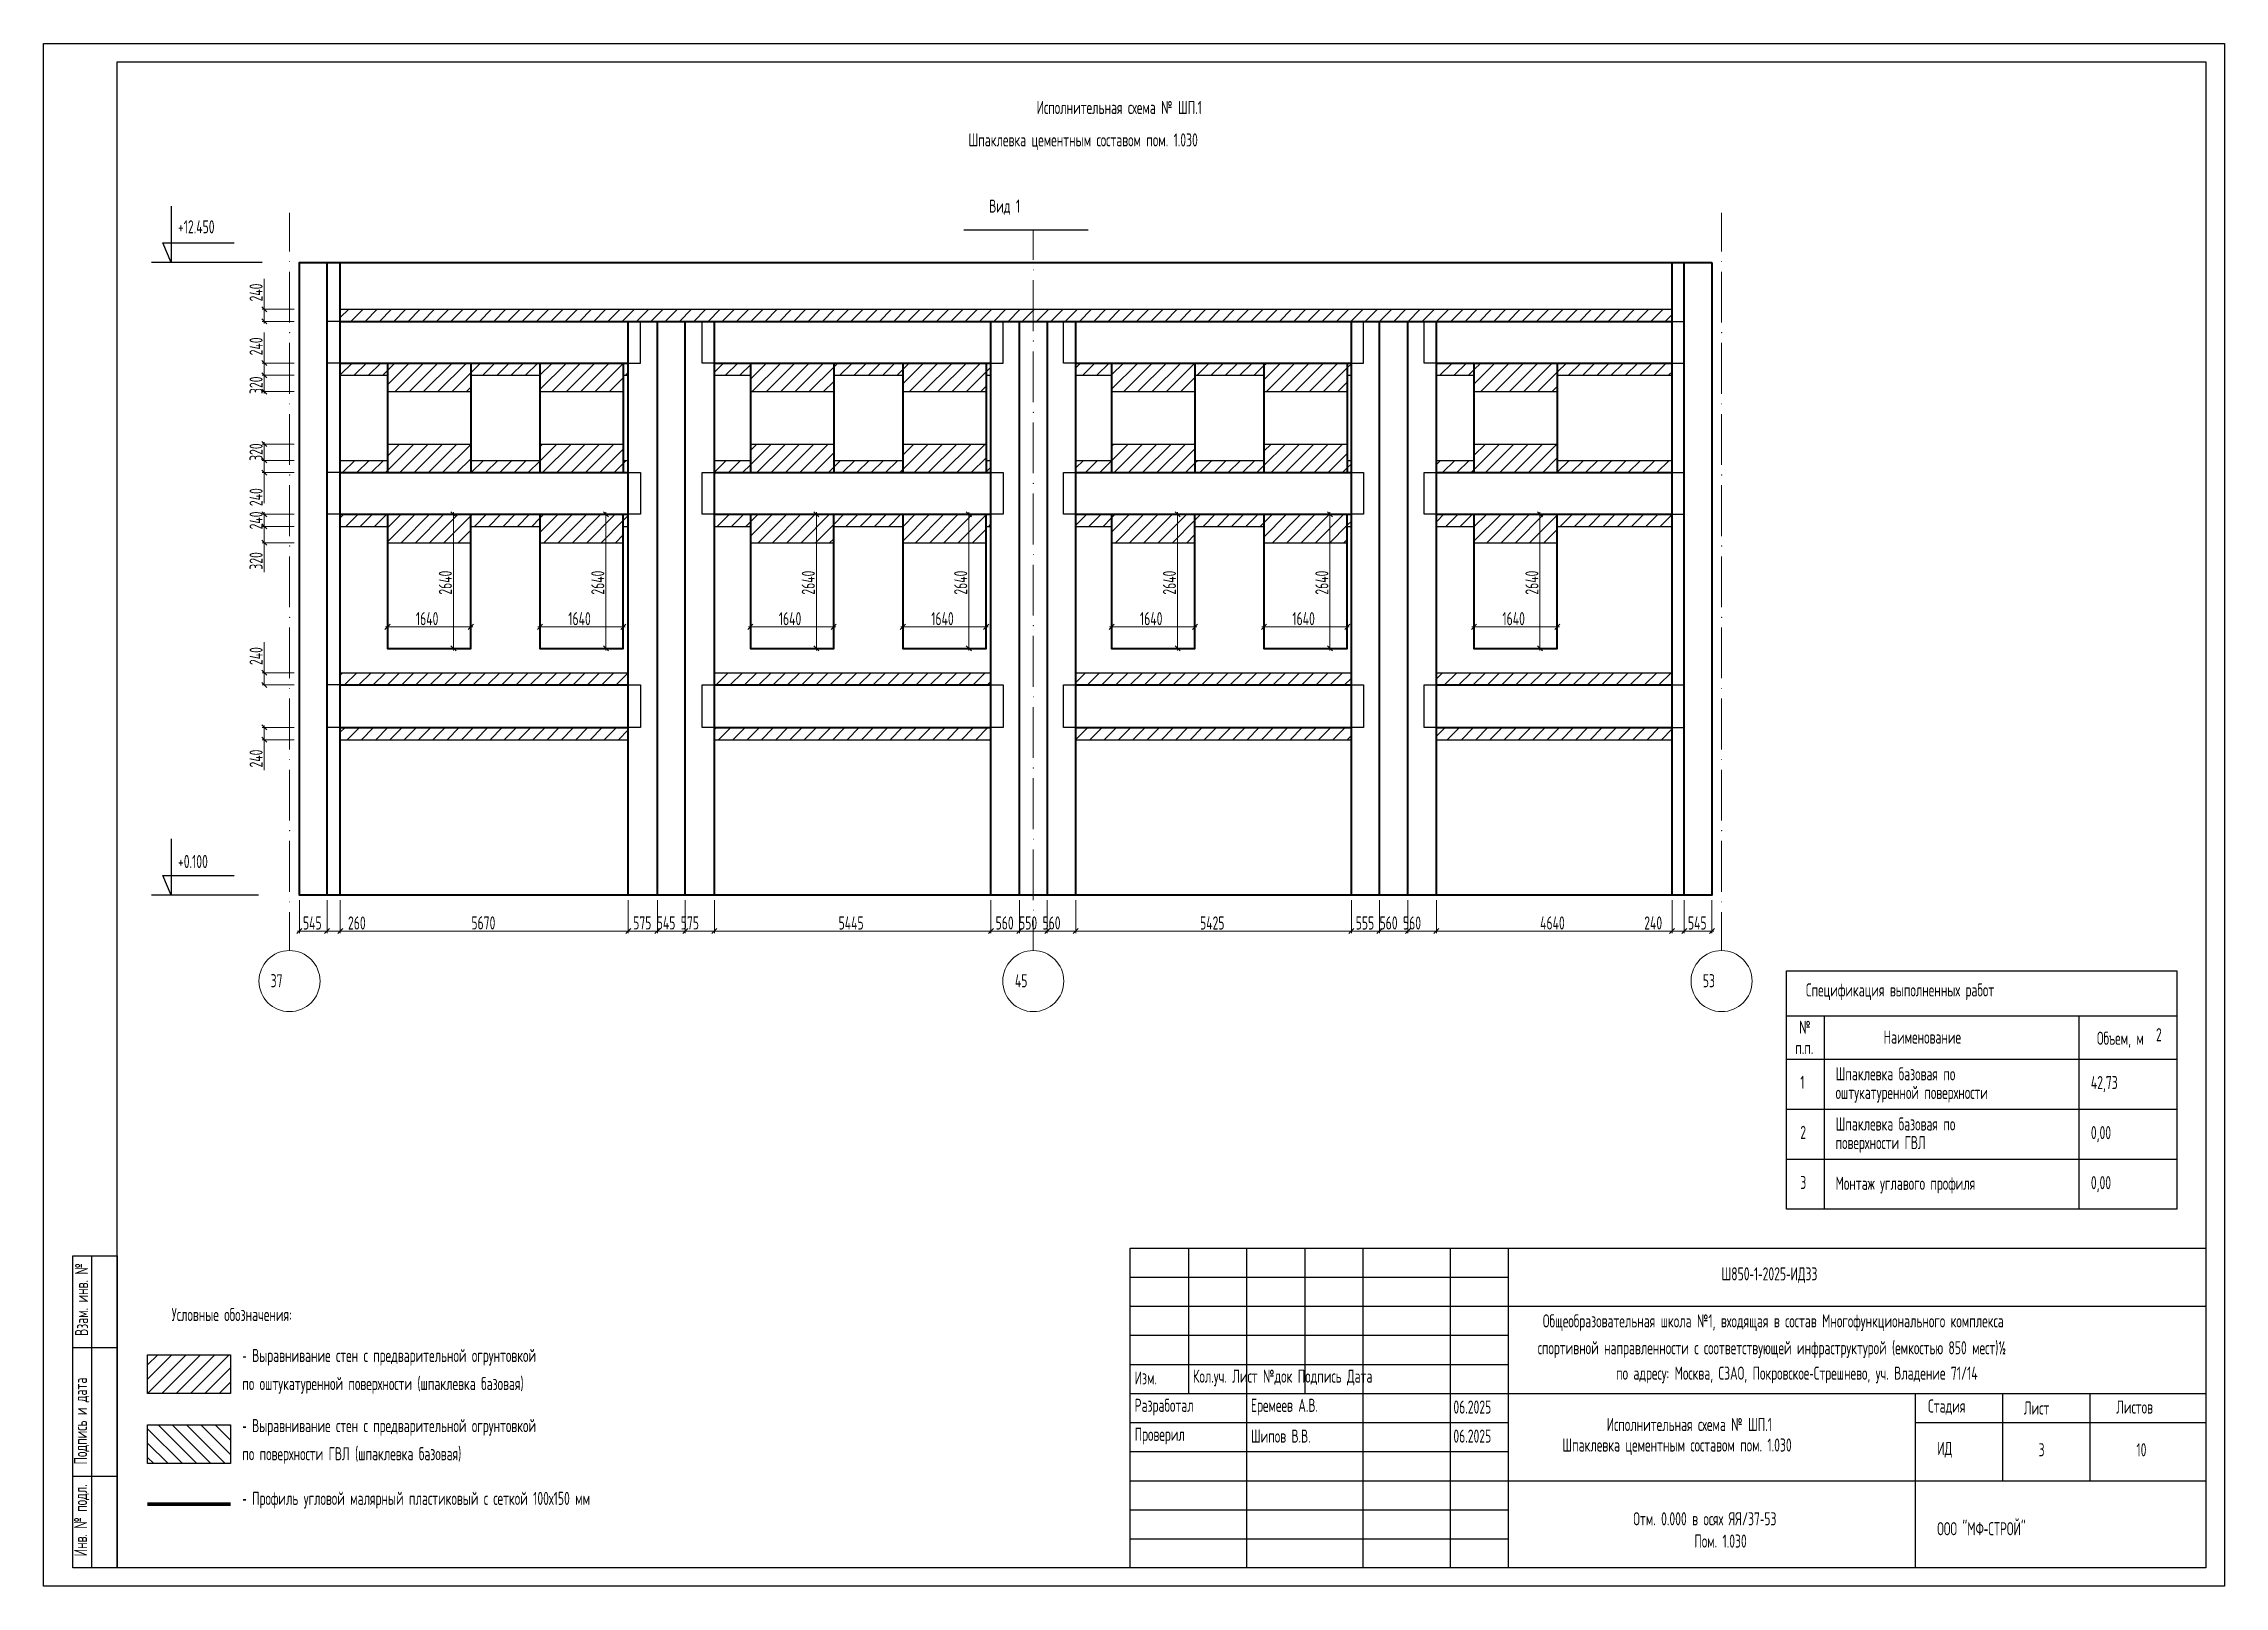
# Model space of a CAD drawing. Header units: millimetres. Extents: x 0 to 258, y 0 to 17.
# Drawn here: x 52.92 to 76.21, y 0.06 to 16.54 of the extents above; entities that cross this region are included whole.
import ezdxf

# ---------------------------------------------------------------- set-up
doc = ezdxf.new("R2010")
doc.units = ezdxf.units.MM
doc.layers.add('PDF _0', color=7, linetype='Continuous')
doc.layers.add('PDF _Текст', color=7, linetype='Continuous')
doc.layers.add('PDF _Оси-1', color=7, linetype='Continuous', true_color=0xaaaaaa)
doc.layers.add('PDF _Оси-3', color=7, linetype='Continuous', true_color=0x989898)
doc.styles.get("Standard").update_dxf_attribs({"font": 'ГОСТ тип А.ttf', "width": 0.8})

msp = doc.modelspace()

# ---------------------------------------------------------------- texts
at = {"layer": 'PDF _Текст', "char_height": 0.14, "attachment_point": 4}
for s, insert in [('Исполнительная схема № ШП.1', (63.525, 15.854)), ('Шпаклевка цементным составом пом. 1.030', (62.797, 15.489)), ('Вид 1', (63.018, 14.79)), ('+12.450', (54.353, 14.58)), ('1640', (56.894, 10.396)), ('1640', (58.522, 10.396)), ('1640', (60.771, 10.396)), ('1640', (62.399, 10.396)), ('1640', (64.629, 10.396)), ('1640', (66.257, 10.396)), ('1640', (68.501, 10.396)), ('+0.100', (54.353, 7.803)), ('545', (55.688, 7.147)), ('260', (56.169, 7.147)), ('5670', (57.487, 7.148)), ('575 545 575', (59.215, 7.148)), ('5445', (61.41, 7.147)), ('560 550 560', (63.087, 7.147)), ('5425', (65.271, 7.147)), ('555 560 560', (66.934, 7.147)), ('4640', (68.904, 7.147)), ('240', (70.016, 7.147)), ('545', (70.483, 7.147)), ('Спецификация выполненных работ', (71.743, 6.413)), ('№', (71.672, 6.033)), ('п.п.', (71.63, 5.816)), ('Наименование', (72.573, 5.928)), ('Объем, м', (74.852, 5.9)), ('2', (75.483, 5.954)), ('Шпаклевка базовая по', (72.06, 5.536)), ('1', (71.683, 5.446)), ('оштукатуренной поверхности', (72.06, 5.318)), ('42,73', (74.787, 5.427)), ('2', (71.683, 4.911)), ('Шпаклевка базовая по', (72.06, 5.001)), ('0,00', (74.787, 4.892)), ('поверхности ГВЛ', (72.06, 4.783)), ('3', (71.683, 4.376)), ('Монтаж углавого профиля', (72.06, 4.348)), ('0,00', (74.787, 4.358)), ('Ш850‐1‐2025‐ИД33', (70.841, 3.386)), ('Условные обозначения:', (54.285, 2.966)), ('Общеобразовательная школа №1, входящая в состав Многофункционального комплекса', (68.933, 2.879)), ('‐ Выравнивание стен с предварительной огрунтовкой', (55.04, 2.51)), ('спортивной направленности с соответствующей инфраструктурой (емкостью 850 мест)½', (68.878, 2.592)), ('Изм.', (64.572, 2.289)), ('Кол.уч. Лист №док Подпись Дата', (65.195, 2.289)), ('по адресу: Москва, СЗАО, Покровское‐Стрешнево, уч. Владение 71/14', (69.715, 2.321)), ('по оштукатуренной поверхности (шпаклевка базовая)', (55.04, 2.21)), ('Разработал', (64.572, 1.978)), ('Еремеев А.В.', (65.814, 1.978)), ('06.2025', (67.977, 1.978)), ('Стадия', (73.048, 1.978)), ('Лист', (74.071, 1.968)), ('Листов', (75.058, 1.978)), ('‐ Выравнивание стен с предварительной огрунтовкой', (55.04, 1.761)), ('Проверил', (64.572, 1.668)), ('Шипов В.В.', (65.814, 1.668)), ('06.2025', (67.977, 1.668)), ('Шпаклевка цементным составом пом. 1.030', (69.141, 1.554)), ('Исполнительная схема № ШП.1', (69.615, 1.792)), ('по поверхности ГВЛ (шпаклевка базовая)', (55.04, 1.461)), ('ИД', (73.146, 1.522)), ('3', (74.229, 1.522)), ('10', (75.274, 1.522)), ('‐ Профиль угловой малярный пластиковый с сеткой 100х150 мм', (55.04, 0.984)), ('Отм. 0.000 в осях ЯЯ/37‐53', (69.899, 0.785)), ('ООО "МФ‐СТРОЙ"', (73.146, 0.679)), ('Пом. 1.030', (70.551, 0.547))]:
    msp.add_mtext(s, dxfattribs=dict(at, insert=insert))
at = {"layer": 'PDF _Текст', "char_height": 0.14, "attachment_point": 4, "rotation": 90}
for s, insert in [('240', (55.187, 13.783)), ('240', (55.187, 13.208)), ('320', (55.187, 12.795)), ('320', (55.187, 12.081)), ('240 240', (55.187, 11.349)), ('320', (55.187, 10.919)), ('2640', (57.209, 10.652)), ('2640', (58.837, 10.652)), ('2640', (61.086, 10.652)), ('2640', (62.714, 10.652)), ('2640', (64.944, 10.652)), ('2640', (66.572, 10.652)), ('2640', (68.816, 10.652)), ('240', (55.187, 9.901)), ('240', (55.187, 8.807)), ('Взам. инв. №', (53.323, 2.738)), ('Подпись и дата', (53.323, 1.365)), ('Инв. № подл.', (53.323, 0.384))]:
    msp.add_mtext(s, dxfattribs=dict(at, insert=insert))
at = {"layer": 'PDF _Текст', "color": 253, "true_color": 0xaaaaaa, "char_height": 0.14, "attachment_point": 4}
for s, insert in [('37', (55.343, 6.53)), ('45', (63.293, 6.53)), ('53', (70.642, 6.53))]:
    msp.add_mtext(s, dxfattribs=dict(at, insert=insert))

# ---------------------------------------------------------------- linework, layer by layer
at = {"layer": 'PDF _0', "lineweight": 25}
for points in [[(52.917, 16.536), (76.213, 16.536), (76.213, 0.064), (52.917, 0.064)], [(53.702, 16.34), (76.017, 16.34), (76.017, 0.26), (53.702, 0.26)], [(75.704, 4.09), (71.534, 4.09), (71.534, 6.635), (75.704, 6.635)], [(53.231, 3.593), (53.702, 3.593), (53.702, 0.26), (53.231, 0.26)], [(64.526, 3.676), (76.017, 3.676), (76.017, 0.26), (64.526, 0.26)], [(54.028, 2.536), (54.913, 2.536), (54.913, 2.123), (54.028, 2.123)], [(54.028, 1.787), (54.913, 1.787), (54.913, 1.374), (54.028, 1.374)]]:
    msp.add_lwpolyline(points, close=True, dxfattribs=at)
for points in [[(54.281, 14.802), (54.281, 14.199), (54.189, 14.41), (54.951, 14.41)], [(62.749, 14.549), (64.074, 14.549)], [(55.252, 14.199), (54.071, 14.199)], [(56.086, 13.57), (55.945, 13.57)], [(56.086, 13.7), (70.313, 13.7)], [(59.163, 13.125), (59.293, 13.125), (59.293, 13.57), (59.163, 13.57)], [(60.083, 13.125), (59.952, 13.125), (59.952, 13.57), (60.083, 13.57)], [(63.037, 13.125), (63.167, 13.125), (63.167, 13.57), (63.037, 13.57)], [(63.943, 13.125), (63.813, 13.125), (63.813, 13.57), (63.943, 13.57)], [(66.887, 13.125), (67.017, 13.125), (67.017, 13.57), (66.887, 13.57)], [(67.796, 13.125), (67.666, 13.125), (67.666, 13.57), (67.796, 13.57)], [(70.313, 13.57), (70.444, 13.57)], [(56.086, 13.125), (55.945, 13.125)], [(70.313, 13.125), (70.444, 13.125)], [(56.086, 12.995), (56.591, 12.995)], [(56.591, 12.821), (57.481, 12.821)], [(57.481, 12.995), (58.219, 12.995)], [(58.219, 12.821), (59.109, 12.821)], [(59.109, 12.995), (59.163, 12.995)], [(60.083, 12.995), (60.468, 12.995)], [(60.468, 12.821), (61.358, 12.821)], [(61.358, 12.995), (62.096, 12.995)], [(62.096, 12.821), (62.986, 12.821)], [(62.986, 12.995), (63.037, 12.995)], [(63.943, 12.995), (64.326, 12.995)], [(64.326, 12.821), (65.216, 12.821)], [(65.216, 12.995), (65.954, 12.995)], [(65.954, 12.821), (66.843, 12.821)], [(66.843, 12.995), (66.887, 12.995)], [(67.796, 12.995), (68.197, 12.995)], [(68.197, 12.821), (69.087, 12.821)], [(69.087, 12.995), (70.313, 12.995)], [(56.591, 12.26), (57.481, 12.26)], [(58.219, 12.26), (59.109, 12.26)], [(60.468, 12.26), (61.358, 12.26)], [(62.096, 12.26), (62.986, 12.26)], [(64.326, 12.26), (65.216, 12.26)], [(65.954, 12.26), (66.843, 12.26)], [(68.197, 12.26), (69.087, 12.26)], [(56.086, 11.956), (55.945, 11.956)], [(56.086, 12.086), (56.591, 12.086)], [(57.481, 12.086), (58.219, 12.086)], [(59.109, 12.086), (59.163, 12.086)], [(59.163, 11.956), (59.293, 11.956), (59.293, 11.511), (59.163, 11.511)], [(60.083, 11.511), (59.952, 11.511), (59.952, 11.956), (60.083, 11.956)], [(60.083, 12.086), (60.468, 12.086)], [(61.358, 12.086), (62.096, 12.086)], [(62.986, 12.086), (63.037, 12.086)], [(63.037, 11.956), (63.167, 11.956), (63.167, 11.511), (63.037, 11.511)], [(63.943, 11.511), (63.813, 11.511), (63.813, 11.956), (63.943, 11.956)], [(63.943, 12.086), (64.326, 12.086)], [(65.216, 12.086), (65.954, 12.086)], [(66.843, 12.086), (66.887, 12.086)], [(66.887, 11.956), (67.017, 11.956), (67.017, 11.511), (66.887, 11.511)], [(67.796, 11.511), (67.666, 11.511), (67.666, 11.956), (67.796, 11.956)], [(67.796, 12.086), (68.197, 12.086)], [(69.087, 12.086), (70.313, 12.086)], [(70.313, 11.956), (70.444, 11.956)], [(56.086, 11.511), (55.945, 11.511)], [(70.313, 11.511), (70.444, 11.511)], [(56.086, 11.381), (56.591, 11.381)], [(56.591, 11.207), (57.481, 11.207)], [(57.481, 11.381), (58.219, 11.381)], [(58.219, 11.207), (59.109, 11.207)], [(59.109, 11.381), (59.163, 11.381)], [(60.083, 11.381), (60.468, 11.381)], [(60.468, 11.207), (61.358, 11.207)], [(61.358, 11.381), (62.096, 11.381)], [(62.096, 11.207), (62.986, 11.207)], [(62.986, 11.381), (63.037, 11.381)], [(63.943, 11.381), (64.326, 11.381)], [(64.326, 11.207), (65.216, 11.207)], [(65.216, 11.381), (65.954, 11.381)], [(65.954, 11.207), (66.843, 11.207)], [(66.843, 11.381), (66.887, 11.381)], [(67.796, 11.381), (68.197, 11.381)], [(68.197, 11.207), (69.087, 11.207)], [(69.087, 11.381), (70.313, 11.381)], [(56.086, 9.818), (59.163, 9.818)], [(60.083, 9.818), (63.037, 9.818)], [(63.943, 9.818), (66.887, 9.818)], [(67.796, 9.818), (70.313, 9.818)], [(56.086, 9.688), (55.945, 9.688)], [(59.163, 9.688), (59.293, 9.688), (59.293, 9.235), (59.163, 9.235)], [(60.083, 9.235), (59.952, 9.235), (59.952, 9.688), (60.083, 9.688)], [(63.037, 9.688), (63.167, 9.688), (63.167, 9.235), (63.037, 9.235)], [(63.943, 9.235), (63.813, 9.235), (63.813, 9.688), (63.943, 9.688)], [(66.887, 9.688), (67.017, 9.688), (67.017, 9.235), (66.887, 9.235)], [(67.796, 9.235), (67.666, 9.235), (67.666, 9.688), (67.796, 9.688)], [(70.313, 9.688), (70.444, 9.688)], [(56.086, 9.235), (55.945, 9.235)], [(56.086, 9.104), (59.163, 9.104)], [(60.083, 9.104), (63.037, 9.104)], [(63.943, 9.104), (66.887, 9.104)], [(67.796, 9.104), (70.313, 9.104)], [(70.313, 9.235), (70.444, 9.235)], [(54.281, 8.047), (54.281, 7.444), (54.189, 7.654), (54.951, 7.654)], [(55.213, 7.444), (54.071, 7.444)], [(71.534, 6.154), (75.704, 6.154)], [(71.937, 6.154), (71.937, 4.09)], [(74.657, 6.154), (74.657, 4.09)], [(71.534, 5.694), (75.704, 5.694)], [(71.534, 5.159), (75.704, 5.159)], [(71.534, 4.624), (75.704, 4.624)], [(53.427, 3.593), (53.427, 0.26)], [(65.147, 3.676), (65.147, 2.123)], [(65.768, 3.676), (65.768, 0.26)], [(66.389, 3.676), (66.389, 2.123)], [(67.01, 3.676), (67.01, 0.26)], [(67.942, 3.676), (67.942, 0.26)], [(68.563, 3.676), (68.563, 0.26)], [(64.526, 3.366), (68.563, 3.366)], [(64.526, 3.055), (76.017, 3.055)], [(53.231, 2.613), (53.702, 2.613)], [(64.526, 2.744), (68.563, 2.744)], [(64.526, 2.434), (68.563, 2.434)], [(64.526, 2.123), (76.017, 2.123)], [(72.911, 2.123), (72.911, 0.26)], [(73.843, 2.123), (73.843, 1.192)], [(74.775, 2.123), (74.775, 1.192)], [(64.526, 1.813), (68.563, 1.813)], [(72.911, 1.813), (76.017, 1.813)], [(64.526, 1.502), (68.563, 1.502)], [(53.231, 1.24), (53.702, 1.24)], [(64.526, 1.192), (76.017, 1.192)], [(64.526, 0.881), (68.563, 0.881)], [(64.526, 0.57), (68.563, 0.57)]]:
    msp.add_lwpolyline(points, dxfattribs=at)
at = {"layer": 'PDF _0', "lineweight": 13}
for points in [[(55.274, 13.548), (55.274, 13.7), (55.274, 14.026)], [(55.301, 13.673), (55.247, 13.727)], [(55.247, 13.597), (55.301, 13.543)], [(55.595, 13.7), (55.252, 13.7)], [(55.595, 13.57), (55.252, 13.57)], [(55.274, 13.125), (55.274, 13.451)], [(55.301, 13.098), (55.247, 13.152)], [(55.595, 13.125), (55.252, 13.125)], [(55.274, 13.147), (55.274, 12.995)], [(55.247, 12.848), (55.301, 12.794)], [(55.595, 12.821), (55.252, 12.821)], [(55.274, 12.8), (55.274, 13.017)], [(55.301, 12.233), (55.247, 12.287)], [(55.595, 12.26), (55.252, 12.26)], [(55.274, 12.281), (55.274, 12.064)], [(55.247, 11.983), (55.301, 11.929)], [(55.595, 11.956), (55.252, 11.956)], [(55.274, 11.934), (55.274, 12.086)], [(55.274, 11.956), (55.274, 11.63)], [(55.301, 11.484), (55.247, 11.538)], [(55.595, 11.511), (55.252, 11.511)], [(55.274, 11.533), (55.274, 11.359)], [(57.323, 11.484), (57.269, 11.538)], [(57.427, 11.511), (57.274, 11.511)], [(57.296, 10.057), (57.296, 11.533)], [(58.951, 11.484), (58.897, 11.538)], [(59.054, 11.511), (58.902, 11.511)], [(58.924, 10.057), (58.924, 11.533)], [(61.2, 11.484), (61.146, 11.538)], [(61.303, 11.511), (61.151, 11.511)], [(61.173, 10.057), (61.173, 11.533)], [(62.828, 11.484), (62.774, 11.538)], [(62.931, 11.511), (62.779, 11.511)], [(62.801, 10.057), (62.801, 11.533)], [(65.058, 11.484), (65.004, 11.538)], [(65.161, 11.511), (65.009, 11.511)], [(65.031, 10.057), (65.031, 11.533)], [(66.686, 11.484), (66.632, 11.538)], [(66.789, 11.511), (66.637, 11.511)], [(66.659, 10.057), (66.659, 11.533)], [(68.929, 11.484), (68.875, 11.538)], [(69.033, 11.511), (68.881, 11.511)], [(68.902, 10.057), (68.902, 11.533)], [(55.247, 11.234), (55.301, 11.18)], [(55.595, 11.207), (55.252, 11.207)], [(55.274, 11.185), (55.274, 11.381)], [(55.274, 11.207), (55.274, 10.891)], [(56.618, 10.337), (56.564, 10.282)], [(56.569, 10.309), (57.503, 10.309)], [(56.591, 10.133), (56.591, 10.331)], [(57.454, 10.282), (57.508, 10.337)], [(57.481, 10.133), (57.481, 10.331)], [(58.246, 10.337), (58.192, 10.282)], [(58.197, 10.309), (59.13, 10.309)], [(58.219, 10.133), (58.219, 10.331)], [(59.082, 10.282), (59.136, 10.337)], [(59.109, 10.133), (59.109, 10.331)], [(60.495, 10.337), (60.441, 10.282)], [(60.446, 10.309), (61.379, 10.309)], [(60.468, 10.133), (60.468, 10.331)], [(61.331, 10.282), (61.385, 10.337)], [(61.358, 10.133), (61.358, 10.331)], [(62.123, 10.337), (62.069, 10.282)], [(62.074, 10.309), (63.007, 10.309)], [(62.096, 10.133), (62.096, 10.331)], [(62.958, 10.282), (63.013, 10.337)], [(62.986, 10.133), (62.986, 10.331)], [(64.353, 10.337), (64.299, 10.282)], [(64.304, 10.309), (65.237, 10.309)], [(64.326, 10.133), (64.326, 10.331)], [(65.189, 10.282), (65.243, 10.337)], [(65.216, 10.133), (65.216, 10.331)], [(65.981, 10.337), (65.926, 10.282)], [(65.932, 10.309), (66.865, 10.309)], [(65.954, 10.133), (65.954, 10.331)], [(66.816, 10.282), (66.871, 10.337)], [(66.843, 10.133), (66.843, 10.331)], [(68.224, 10.337), (68.17, 10.282)], [(68.176, 10.309), (69.109, 10.309)], [(68.197, 10.133), (68.197, 10.331)], [(69.06, 10.282), (69.114, 10.337)], [(69.087, 10.133), (69.087, 10.331)], [(55.274, 9.818), (55.274, 10.144)], [(57.269, 10.106), (57.323, 10.051)], [(57.427, 10.078), (57.274, 10.078)], [(58.897, 10.106), (58.951, 10.051)], [(59.054, 10.078), (58.902, 10.078)], [(61.146, 10.106), (61.2, 10.051)], [(61.303, 10.078), (61.151, 10.078)], [(62.774, 10.106), (62.828, 10.051)], [(62.931, 10.078), (62.779, 10.078)], [(65.004, 10.106), (65.058, 10.051)], [(65.161, 10.078), (65.009, 10.078)], [(66.632, 10.106), (66.686, 10.051)], [(66.789, 10.078), (66.637, 10.078)], [(68.875, 10.106), (68.929, 10.051)], [(69.033, 10.078), (68.881, 10.078)], [(55.301, 9.791), (55.247, 9.845)], [(55.595, 9.818), (55.252, 9.818)], [(55.274, 9.84), (55.274, 9.688)], [(55.247, 9.715), (55.301, 9.661)], [(55.595, 9.688), (55.252, 9.688)], [(55.301, 9.208), (55.247, 9.262)], [(55.247, 9.132), (55.301, 9.077)], [(55.595, 9.235), (55.252, 9.235)], [(55.595, 9.104), (55.252, 9.104)], [(55.274, 9.256), (55.274, 9.104), (55.274, 8.778)], [(55.65, 7.39), (55.65, 7.038)], [(70.739, 7.39), (70.739, 7.038)], [(55.677, 7.087), (55.622, 7.033)], [(55.628, 7.06), (55.967, 7.06)], [(55.924, 7.06), (56.086, 7.06), (56.402, 7.06)], [(56.065, 7.06), (59.185, 7.06)], [(59.141, 7.06), (59.497, 7.06)], [(59.453, 7.06), (59.792, 7.06)], [(59.749, 7.06), (60.104, 7.06)], [(60.061, 7.06), (63.059, 7.06)], [(63.015, 7.06), (63.363, 7.06)], [(63.319, 7.06), (63.661, 7.06)], [(63.618, 7.06), (63.965, 7.06)], [(63.922, 7.06), (66.909, 7.06)], [(66.865, 7.06), (67.21, 7.06)], [(67.166, 7.06), (67.514, 7.06)], [(67.47, 7.06), (67.817, 7.06)], [(67.774, 7.06), (70.335, 7.06)], [(70.313, 7.06), (69.987, 7.06)], [(70.292, 7.06), (70.444, 7.06)], [(70.422, 7.06), (70.761, 7.06)], [(70.712, 7.033), (70.767, 7.087)]]:
    msp.add_lwpolyline(points, dxfattribs=at)
at = {"layer": 'PDF _0', "lineweight": 40}
msp.add_lwpolyline([(70.739, 14.199), (70.739, 7.444), (55.65, 7.444), (55.65, 14.199)], close=True, dxfattribs=at)
for points in [[(55.945, 7.444), (55.945, 14.199)], [(56.086, 7.444), (56.086, 14.199)], [(70.313, 7.444), (70.313, 14.199)], [(70.444, 7.444), (70.444, 14.199)], [(56.086, 13.57), (70.313, 13.57)], [(59.163, 7.444), (59.163, 13.57)], [(59.475, 7.444), (59.475, 13.57)], [(59.771, 7.444), (59.771, 13.57)], [(60.083, 7.444), (60.083, 13.57)], [(63.037, 7.444), (63.037, 13.57)], [(63.639, 13.57), (63.639, 7.444), (63.341, 7.444), (63.341, 13.57)], [(63.943, 7.444), (63.943, 13.57)], [(66.887, 7.444), (66.887, 13.57)], [(67.188, 7.444), (67.188, 13.57)], [(67.492, 7.444), (67.492, 13.57)], [(67.796, 7.444), (67.796, 13.57)], [(56.086, 13.125), (59.163, 13.125)], [(56.591, 13.125), (56.591, 11.956)], [(57.481, 13.125), (57.481, 11.956)], [(58.219, 13.125), (58.219, 11.956)], [(59.109, 13.125), (59.109, 11.956)], [(60.083, 13.125), (63.037, 13.125)], [(60.468, 13.125), (60.468, 11.956)], [(61.358, 13.125), (61.358, 11.956)], [(62.096, 13.125), (62.096, 11.956)], [(62.986, 13.125), (62.986, 11.956)], [(63.943, 13.125), (66.887, 13.125)], [(64.326, 13.125), (64.326, 11.956)], [(65.216, 13.125), (65.216, 11.956)], [(65.954, 13.125), (65.954, 11.956)], [(66.843, 13.125), (66.843, 11.956)], [(67.796, 13.125), (70.313, 13.125)], [(68.197, 13.125), (68.197, 11.956)], [(69.087, 13.125), (69.087, 11.956)], [(56.086, 11.956), (59.163, 11.956)], [(60.083, 11.956), (63.037, 11.956)], [(63.943, 11.956), (66.887, 11.956)], [(67.796, 11.956), (70.313, 11.956)], [(56.086, 11.511), (59.163, 11.511)], [(56.591, 11.511), (56.591, 10.078), (57.481, 10.078), (57.481, 11.511)], [(58.219, 11.511), (58.219, 10.078), (59.109, 10.078), (59.109, 11.511)], [(60.083, 11.511), (63.037, 11.511)], [(60.468, 11.511), (60.468, 10.078), (61.358, 10.078), (61.358, 11.511)], [(62.096, 11.511), (62.096, 10.078), (62.986, 10.078), (62.986, 11.511)], [(63.943, 11.511), (66.887, 11.511)], [(64.326, 11.511), (64.326, 10.078), (65.216, 10.078), (65.216, 11.511)], [(65.954, 11.511), (65.954, 10.078), (66.843, 10.078), (66.843, 11.511)], [(67.796, 11.511), (70.313, 11.511)], [(68.197, 11.511), (68.197, 10.078), (69.087, 10.078), (69.087, 11.511)], [(56.086, 9.688), (59.163, 9.688)], [(60.083, 9.688), (63.037, 9.688)], [(63.943, 9.688), (66.887, 9.688)], [(67.796, 9.688), (70.313, 9.688)], [(56.086, 9.235), (59.163, 9.235)], [(60.083, 9.235), (63.037, 9.235)], [(63.943, 9.235), (66.887, 9.235)], [(67.796, 9.235), (70.313, 9.235)]]:
    msp.add_lwpolyline(points, dxfattribs=at)
at = {"layer": 'PDF _0', "color": 92, "lineweight": 30, "true_color": 0x00dd00}
for points in [[(56.086, 13.61), (56.177, 13.7)], [(56.199, 13.57), (56.33, 13.7)], [(56.352, 13.57), (56.482, 13.7)], [(56.505, 13.57), (56.635, 13.7)], [(56.657, 13.57), (56.788, 13.7)], [(56.81, 13.57), (56.94, 13.7)], [(56.963, 13.57), (57.093, 13.7)], [(57.115, 13.57), (57.245, 13.7)], [(57.268, 13.57), (57.398, 13.7)], [(57.42, 13.57), (57.551, 13.7)], [(57.573, 13.57), (57.703, 13.7)], [(57.726, 13.57), (57.856, 13.7)], [(57.878, 13.57), (58.008, 13.7)], [(58.031, 13.57), (58.161, 13.7)], [(58.183, 13.57), (58.314, 13.7)], [(58.336, 13.57), (58.466, 13.7)], [(58.489, 13.57), (58.619, 13.7)], [(58.641, 13.57), (58.771, 13.7)], [(58.794, 13.57), (58.924, 13.7)], [(58.946, 13.57), (59.077, 13.7)], [(59.099, 13.57), (59.229, 13.7)], [(59.252, 13.57), (59.382, 13.7)], [(59.404, 13.57), (59.535, 13.7)], [(59.557, 13.57), (59.687, 13.7)], [(59.71, 13.57), (59.84, 13.7)], [(59.862, 13.57), (59.992, 13.7)], [(60.015, 13.57), (60.145, 13.7)], [(60.167, 13.57), (60.298, 13.7)], [(60.32, 13.57), (60.45, 13.7)], [(60.473, 13.57), (60.603, 13.7)], [(60.625, 13.57), (60.755, 13.7)], [(60.778, 13.57), (60.908, 13.7)], [(60.93, 13.57), (61.061, 13.7)], [(61.083, 13.57), (61.213, 13.7)], [(61.236, 13.57), (61.366, 13.7)], [(61.388, 13.57), (61.518, 13.7)], [(61.541, 13.57), (61.671, 13.7)], [(61.693, 13.57), (61.824, 13.7)], [(61.846, 13.57), (61.976, 13.7)], [(61.999, 13.57), (62.129, 13.7)], [(62.151, 13.57), (62.281, 13.7)], [(62.304, 13.57), (62.434, 13.7)], [(62.456, 13.57), (62.587, 13.7)], [(62.609, 13.57), (62.739, 13.7)], [(62.762, 13.57), (62.892, 13.7)], [(62.914, 13.57), (63.045, 13.7)], [(63.067, 13.57), (63.197, 13.7)], [(63.22, 13.57), (63.35, 13.7)], [(63.372, 13.57), (63.489, 13.687), (63.502, 13.7)], [(63.525, 13.57), (63.655, 13.7)], [(63.677, 13.57), (63.808, 13.7)], [(63.83, 13.57), (63.96, 13.7)], [(63.983, 13.57), (64.113, 13.7)], [(64.135, 13.57), (64.265, 13.7)], [(64.288, 13.57), (64.418, 13.7)], [(64.44, 13.57), (64.571, 13.7)], [(64.593, 13.57), (64.723, 13.7)], [(64.746, 13.57), (64.876, 13.7)], [(64.898, 13.57), (65.028, 13.7)], [(65.051, 13.57), (65.181, 13.7)], [(65.203, 13.57), (65.334, 13.7)], [(65.356, 13.57), (65.486, 13.7)], [(65.509, 13.57), (65.639, 13.7)], [(65.661, 13.57), (65.792, 13.7)], [(65.814, 13.57), (65.944, 13.7)], [(65.967, 13.57), (66.097, 13.7)], [(66.119, 13.57), (66.249, 13.7)], [(66.272, 13.57), (66.402, 13.7)], [(66.424, 13.57), (66.555, 13.7)], [(66.577, 13.57), (66.707, 13.7)], [(66.73, 13.57), (66.86, 13.7)], [(66.882, 13.57), (67.012, 13.7)], [(67.035, 13.57), (67.165, 13.7)], [(67.187, 13.57), (67.318, 13.7)], [(67.34, 13.57), (67.47, 13.7)], [(67.493, 13.57), (67.623, 13.7)], [(67.645, 13.57), (67.775, 13.7)], [(67.798, 13.57), (67.928, 13.7)], [(67.95, 13.57), (68.081, 13.7)], [(68.103, 13.57), (68.233, 13.7)], [(68.256, 13.57), (68.386, 13.7)], [(68.408, 13.57), (68.538, 13.7)], [(68.561, 13.57), (68.691, 13.7)], [(68.713, 13.57), (68.844, 13.7)], [(68.866, 13.57), (68.996, 13.7)], [(69.019, 13.57), (69.149, 13.7)], [(69.171, 13.57), (69.302, 13.7)], [(69.324, 13.57), (69.454, 13.7)], [(69.477, 13.57), (69.607, 13.7)], [(69.629, 13.57), (69.759, 13.7)], [(69.782, 13.57), (69.912, 13.7)], [(69.934, 13.57), (70.065, 13.7)], [(70.087, 13.57), (70.217, 13.7)], [(70.24, 13.57), (70.313, 13.644)], [(56.086, 12.999), (56.212, 13.125)], [(56.235, 12.995), (56.365, 13.125)], [(56.387, 12.995), (56.518, 13.125)], [(56.54, 12.995), (56.591, 13.046), (56.67, 13.125)], [(56.591, 12.893), (56.823, 13.125)], [(56.672, 12.821), (56.975, 13.125)], [(56.824, 12.821), (57.128, 13.125)], [(56.977, 12.821), (57.281, 13.125)], [(57.129, 12.821), (57.433, 13.125)], [(57.282, 12.821), (57.481, 13.02), (57.586, 13.125)], [(57.608, 12.995), (57.738, 13.125)], [(57.761, 12.995), (57.891, 13.125)], [(57.913, 12.995), (58.044, 13.125)], [(58.066, 12.995), (58.196, 13.125)], [(58.219, 12.995), (58.219, 12.995), (58.349, 13.125)], [(58.219, 12.842), (58.502, 13.125)], [(58.35, 12.821), (58.654, 13.125)], [(58.503, 12.821), (58.807, 13.125)], [(58.656, 12.821), (58.959, 13.125)], [(58.808, 12.821), (59.109, 13.122), (59.112, 13.125)], [(60.083, 13.028), (60.18, 13.125)], [(60.203, 12.995), (60.333, 13.125)], [(60.355, 12.995), (60.468, 13.108), (60.485, 13.125)], [(60.468, 12.955), (60.638, 13.125)], [(60.487, 12.821), (60.791, 13.125)], [(60.639, 12.821), (60.943, 13.125)], [(60.792, 12.821), (61.096, 13.125)], [(60.945, 12.821), (61.249, 13.125)], [(61.097, 12.821), (61.358, 13.082), (61.401, 13.125)], [(61.424, 12.995), (61.554, 13.125)], [(61.576, 12.995), (61.706, 13.125)], [(61.729, 12.995), (61.859, 13.125)], [(61.881, 12.995), (62.012, 13.125)], [(62.034, 12.995), (62.096, 13.057), (62.164, 13.125)], [(62.096, 12.904), (62.317, 13.125)], [(62.166, 12.821), (62.469, 13.125)], [(62.318, 12.821), (62.622, 13.125)], [(62.471, 12.821), (62.775, 13.125)], [(62.623, 12.821), (62.927, 13.125)], [(62.776, 12.821), (62.986, 13.031), (63.037, 13.082)], [(63.943, 13.073), (63.995, 13.125)], [(64.018, 12.995), (64.148, 13.125)], [(64.17, 12.995), (64.301, 13.125)], [(64.323, 12.995), (64.326, 12.998), (64.453, 13.125)], [(64.326, 12.845), (64.606, 13.125)], [(64.455, 12.821), (64.759, 13.125)], [(64.607, 12.821), (64.911, 13.125)], [(64.76, 12.821), (65.064, 13.125)], [(64.913, 12.821), (65.216, 13.124), (65.216, 13.125)], [(65.239, 12.995), (65.369, 13.125)], [(65.391, 12.995), (65.522, 13.125)], [(65.544, 12.995), (65.674, 13.125)], [(65.697, 12.995), (65.827, 13.125)], [(65.849, 12.995), (65.954, 13.099), (65.979, 13.125)], [(65.954, 12.947), (66.132, 13.125)], [(65.981, 12.821), (66.285, 13.125)], [(66.133, 12.821), (66.437, 13.125)], [(66.286, 12.821), (66.59, 13.125)], [(66.439, 12.821), (66.742, 13.125)], [(66.591, 12.821), (66.843, 13.074), (66.887, 13.117)], [(67.796, 13.11), (67.811, 13.125)], [(67.833, 12.995), (67.963, 13.125)], [(67.986, 12.995), (68.116, 13.125)], [(68.138, 12.995), (68.197, 13.054), (68.269, 13.125)], [(68.197, 12.901), (68.421, 13.125)], [(68.27, 12.821), (68.574, 13.125)], [(68.423, 12.821), (68.726, 13.125)], [(68.575, 12.821), (68.879, 13.125)], [(68.728, 12.821), (69.032, 13.125)], [(68.88, 12.821), (69.087, 13.028), (69.184, 13.125)], [(69.207, 12.995), (69.337, 13.125)], [(69.359, 12.995), (69.489, 13.125)], [(69.512, 12.995), (69.642, 13.125)], [(69.664, 12.995), (69.795, 13.125)], [(69.817, 12.995), (69.947, 13.125)], [(69.97, 12.995), (70.1, 13.125)], [(70.122, 12.995), (70.252, 13.125)], [(57.435, 12.821), (57.481, 12.867)], [(58.961, 12.821), (59.109, 12.969)], [(59.134, 12.995), (59.163, 13.023)], [(61.25, 12.821), (61.358, 12.929)], [(62.929, 12.821), (62.986, 12.878)], [(65.065, 12.821), (65.216, 12.972)], [(66.744, 12.821), (66.843, 12.921)], [(69.033, 12.821), (69.087, 12.875)], [(70.275, 12.995), (70.313, 13.033)], [(56.569, 11.956), (56.591, 11.978), (56.873, 12.26)], [(56.591, 12.13), (56.72, 12.26)], [(56.722, 11.956), (57.026, 12.26)], [(56.874, 11.956), (57.178, 12.26)], [(57.027, 11.956), (57.331, 12.26)], [(57.18, 11.956), (57.481, 12.257)], [(58.095, 11.956), (58.219, 12.079), (58.399, 12.26)], [(58.219, 12.232), (58.247, 12.26)], [(58.248, 11.956), (58.552, 12.26)], [(58.4, 11.956), (58.704, 12.26)], [(58.553, 11.956), (58.857, 12.26)], [(58.706, 11.956), (59.01, 12.26)], [(58.858, 11.956), (59.109, 12.206)], [(60.384, 11.956), (60.468, 12.039), (60.688, 12.26)], [(60.468, 12.192), (60.536, 12.26)], [(60.537, 11.956), (60.841, 12.26)], [(60.69, 11.956), (60.993, 12.26)], [(60.842, 11.956), (61.146, 12.26)], [(60.995, 11.956), (61.299, 12.26)], [(61.147, 11.956), (61.358, 12.166)], [(62.063, 11.956), (62.096, 11.988), (62.367, 12.26)], [(62.096, 12.141), (62.214, 12.26)], [(62.216, 11.956), (62.52, 12.26)], [(62.368, 11.956), (62.672, 12.26)], [(62.521, 11.956), (62.825, 12.26)], [(62.674, 11.956), (62.977, 12.26)], [(62.826, 11.956), (62.986, 12.115)], [(64.2, 11.956), (64.326, 12.082), (64.504, 12.26)], [(64.326, 12.235), (64.351, 12.26)], [(64.352, 11.956), (64.656, 12.26)], [(64.505, 11.956), (64.809, 12.26)], [(64.657, 11.956), (64.961, 12.26)], [(64.81, 11.956), (65.114, 12.26)], [(64.963, 11.956), (65.216, 12.209)], [(65.878, 11.956), (65.954, 12.031), (66.182, 12.26)], [(65.954, 12.184), (66.03, 12.26)], [(66.031, 11.956), (66.335, 12.26)], [(66.184, 11.956), (66.487, 12.26)], [(66.336, 11.956), (66.64, 12.26)], [(66.489, 11.956), (66.793, 12.26)], [(66.641, 11.956), (66.843, 12.158)], [(68.168, 11.956), (68.197, 11.986), (68.471, 12.26)], [(68.197, 12.138), (68.319, 12.26)], [(68.32, 11.956), (68.624, 12.26)], [(68.473, 11.956), (68.777, 12.26)], [(68.625, 11.956), (68.929, 12.26)], [(68.778, 11.956), (69.082, 12.26)], [(56.086, 12.083), (56.089, 12.086)], [(56.111, 11.956), (56.242, 12.086)], [(56.264, 11.956), (56.394, 12.086)], [(56.417, 11.956), (56.547, 12.086)], [(57.332, 11.956), (57.481, 12.104)], [(57.485, 11.956), (57.615, 12.086)], [(57.637, 11.956), (57.768, 12.086)], [(57.79, 11.956), (57.92, 12.086)], [(57.943, 11.956), (58.073, 12.086)], [(59.011, 11.956), (59.109, 12.054), (59.141, 12.086)], [(60.083, 11.959), (60.209, 12.086)], [(60.232, 11.956), (60.362, 12.086)], [(61.3, 11.956), (61.358, 12.013), (61.43, 12.086)], [(61.453, 11.956), (61.583, 12.086)], [(61.605, 11.956), (61.736, 12.086)], [(61.758, 11.956), (61.888, 12.086)], [(61.911, 11.956), (62.041, 12.086)], [(62.979, 11.956), (62.986, 11.963), (63.037, 12.014)], [(63.943, 12.005), (64.025, 12.086)], [(64.047, 11.956), (64.177, 12.086)], [(65.115, 11.956), (65.216, 12.056), (65.246, 12.086)], [(65.268, 11.956), (65.398, 12.086)], [(65.421, 11.956), (65.551, 12.086)], [(65.573, 11.956), (65.703, 12.086)], [(65.726, 11.956), (65.856, 12.086)], [(66.794, 11.956), (66.843, 12.005), (66.887, 12.049)], [(67.796, 12.042), (67.84, 12.086)], [(67.862, 11.956), (67.993, 12.086)], [(68.015, 11.956), (68.145, 12.086)], [(68.931, 11.956), (69.087, 12.112)], [(69.083, 11.956), (69.087, 11.96), (69.213, 12.086)], [(69.236, 11.956), (69.366, 12.086)], [(69.388, 11.956), (69.519, 12.086)], [(69.541, 11.956), (69.671, 12.086)], [(69.694, 11.956), (69.824, 12.086)], [(69.846, 11.956), (69.976, 12.086)], [(69.999, 11.956), (70.129, 12.086)], [(70.151, 11.956), (70.282, 12.086)], [(70.304, 11.956), (70.313, 11.965)], [(56.086, 11.473), (56.124, 11.511)], [(56.147, 11.381), (56.277, 11.511)], [(56.299, 11.381), (56.429, 11.511)], [(56.452, 11.381), (56.582, 11.511)], [(56.591, 11.367), (56.735, 11.511)], [(56.591, 11.215), (56.887, 11.511)], [(56.736, 11.207), (57.04, 11.511)], [(56.889, 11.207), (57.193, 11.511)], [(57.041, 11.207), (57.345, 11.511)], [(57.194, 11.207), (57.481, 11.494), (57.498, 11.511)], [(57.52, 11.381), (57.65, 11.511)], [(57.673, 11.381), (57.803, 11.511)], [(57.825, 11.381), (57.956, 11.511)], [(57.978, 11.381), (58.108, 11.511)], [(58.131, 11.381), (58.219, 11.469), (58.261, 11.511)], [(58.219, 11.316), (58.413, 11.511)], [(58.262, 11.207), (58.566, 11.511)], [(58.415, 11.207), (58.719, 11.511)], [(58.567, 11.207), (58.871, 11.511)], [(58.72, 11.207), (59.024, 11.511)], [(58.873, 11.207), (59.109, 11.443), (59.163, 11.497)], [(60.083, 11.501), (60.092, 11.511)], [(60.114, 11.381), (60.245, 11.511)], [(60.267, 11.381), (60.397, 11.511)], [(60.42, 11.381), (60.468, 11.429), (60.55, 11.511)], [(60.468, 11.276), (60.703, 11.511)], [(60.551, 11.207), (60.855, 11.511)], [(60.704, 11.207), (61.008, 11.511)], [(60.856, 11.207), (61.16, 11.511)], [(61.009, 11.207), (61.313, 11.511)], [(61.162, 11.207), (61.358, 11.403), (61.466, 11.511)], [(61.488, 11.381), (61.618, 11.511)], [(61.641, 11.381), (61.771, 11.511)], [(61.793, 11.381), (61.923, 11.511)], [(61.946, 11.381), (62.076, 11.511)], [(62.096, 11.378), (62.229, 11.511)], [(62.096, 11.225), (62.381, 11.511)], [(62.23, 11.207), (62.534, 11.511)], [(62.383, 11.207), (62.686, 11.511)], [(62.535, 11.207), (62.839, 11.511)], [(62.688, 11.207), (62.986, 11.505), (62.992, 11.511)], [(63.943, 11.394), (64.06, 11.511)], [(64.082, 11.381), (64.213, 11.511)], [(64.235, 11.381), (64.326, 11.472), (64.365, 11.511)], [(64.326, 11.319), (64.518, 11.511)], [(64.367, 11.207), (64.67, 11.511)], [(64.519, 11.207), (64.823, 11.511)], [(64.672, 11.207), (64.976, 11.511)], [(64.824, 11.207), (65.128, 11.511)], [(64.977, 11.207), (65.216, 11.446), (65.281, 11.511)], [(65.303, 11.381), (65.433, 11.511)], [(65.456, 11.381), (65.586, 11.511)], [(65.608, 11.381), (65.739, 11.511)], [(65.761, 11.381), (65.891, 11.511)], [(65.914, 11.381), (65.954, 11.421), (66.044, 11.511)], [(65.954, 11.268), (66.196, 11.511)], [(66.045, 11.207), (66.349, 11.511)], [(66.198, 11.207), (66.502, 11.511)], [(66.35, 11.207), (66.654, 11.511)], [(66.503, 11.207), (66.807, 11.511)], [(66.656, 11.207), (66.843, 11.395), (66.887, 11.438)], [(67.796, 11.431), (67.875, 11.511)], [(67.898, 11.381), (68.028, 11.511)], [(68.05, 11.381), (68.18, 11.511)], [(68.197, 11.375), (68.333, 11.511)], [(68.197, 11.223), (68.486, 11.511)], [(68.334, 11.207), (68.638, 11.511)], [(68.487, 11.207), (68.791, 11.511)], [(68.64, 11.207), (68.943, 11.511)], [(68.792, 11.207), (69.087, 11.502), (69.096, 11.511)], [(69.118, 11.381), (69.249, 11.511)], [(69.271, 11.381), (69.401, 11.511)], [(69.424, 11.381), (69.554, 11.511)], [(69.576, 11.381), (69.707, 11.511)], [(69.729, 11.381), (69.859, 11.511)], [(69.881, 11.381), (70.012, 11.511)], [(70.034, 11.381), (70.164, 11.511)], [(70.187, 11.381), (70.313, 11.507)], [(57.346, 11.207), (57.481, 11.341)], [(59.025, 11.207), (59.109, 11.29)], [(61.314, 11.207), (61.358, 11.25)], [(62.84, 11.207), (62.986, 11.352)], [(63.014, 11.381), (63.037, 11.404)], [(65.13, 11.207), (65.216, 11.293)], [(66.808, 11.207), (66.843, 11.242)], [(68.945, 11.207), (69.087, 11.349)], [(56.086, 9.794), (56.11, 9.818)], [(56.132, 9.688), (56.263, 9.818)], [(56.285, 9.688), (56.415, 9.818)], [(56.438, 9.688), (56.568, 9.818)], [(56.59, 9.688), (56.72, 9.818)], [(56.743, 9.688), (56.873, 9.818)], [(56.895, 9.688), (57.026, 9.818)], [(57.048, 9.688), (57.178, 9.818)], [(57.201, 9.688), (57.331, 9.818)], [(57.353, 9.688), (57.484, 9.818)], [(57.506, 9.688), (57.636, 9.818)], [(57.658, 9.688), (57.789, 9.818)], [(57.811, 9.688), (57.941, 9.818)], [(57.964, 9.688), (58.094, 9.818)], [(58.116, 9.688), (58.247, 9.818)], [(58.269, 9.688), (58.399, 9.818)], [(58.422, 9.688), (58.552, 9.818)], [(58.574, 9.688), (58.704, 9.818)], [(58.727, 9.688), (58.857, 9.818)], [(58.879, 9.688), (59.01, 9.818)], [(59.032, 9.688), (59.162, 9.818)], [(60.1, 9.688), (60.23, 9.818)], [(60.253, 9.688), (60.383, 9.818)], [(60.405, 9.688), (60.536, 9.818)], [(60.558, 9.688), (60.688, 9.818)], [(60.711, 9.688), (60.841, 9.818)], [(60.863, 9.688), (60.994, 9.818)], [(61.016, 9.688), (61.146, 9.818)], [(61.169, 9.688), (61.299, 9.818)], [(61.321, 9.688), (61.451, 9.818)], [(61.474, 9.688), (61.604, 9.818)], [(61.626, 9.688), (61.757, 9.818)], [(61.779, 9.688), (61.909, 9.818)], [(61.932, 9.688), (62.062, 9.818)], [(62.084, 9.688), (62.214, 9.818)], [(62.237, 9.688), (62.367, 9.818)], [(62.389, 9.688), (62.52, 9.818)], [(62.542, 9.688), (62.672, 9.818)], [(62.695, 9.688), (62.825, 9.818)], [(62.847, 9.688), (62.977, 9.818)], [(63.943, 9.715), (64.046, 9.818)], [(64.068, 9.688), (64.198, 9.818)], [(64.221, 9.688), (64.351, 9.818)], [(64.373, 9.688), (64.504, 9.818)], [(64.526, 9.688), (64.656, 9.818)], [(64.679, 9.688), (64.809, 9.818)], [(64.831, 9.688), (64.961, 9.818)], [(64.984, 9.688), (65.114, 9.818)], [(65.136, 9.688), (65.267, 9.818)], [(65.289, 9.688), (65.419, 9.818)], [(65.442, 9.688), (65.572, 9.818)], [(65.594, 9.688), (65.724, 9.818)], [(65.747, 9.688), (65.877, 9.818)], [(65.899, 9.688), (66.03, 9.818)], [(66.052, 9.688), (66.182, 9.818)], [(66.205, 9.688), (66.335, 9.818)], [(66.357, 9.688), (66.487, 9.818)], [(66.51, 9.688), (66.64, 9.818)], [(66.662, 9.688), (66.793, 9.818)], [(67.796, 9.753), (67.861, 9.818)], [(67.883, 9.688), (68.014, 9.818)], [(68.036, 9.688), (68.166, 9.818)], [(68.189, 9.688), (68.319, 9.818)], [(68.341, 9.688), (68.471, 9.818)], [(68.494, 9.688), (68.624, 9.818)], [(68.646, 9.688), (68.777, 9.818)], [(68.799, 9.688), (68.929, 9.818)], [(68.952, 9.688), (69.082, 9.818)], [(69.104, 9.688), (69.234, 9.818)], [(69.257, 9.688), (69.387, 9.818)], [(69.409, 9.688), (69.54, 9.818)], [(69.562, 9.688), (69.692, 9.818)], [(69.715, 9.688), (69.845, 9.818)], [(69.867, 9.688), (69.998, 9.818)], [(70.02, 9.688), (70.15, 9.818)], [(70.172, 9.688), (70.303, 9.818)], [(63, 9.688), (63.037, 9.725)], [(66.815, 9.688), (66.887, 9.76)], [(56.086, 9.184), (56.137, 9.235)], [(56.16, 9.104), (56.29, 9.235)], [(56.312, 9.104), (56.442, 9.235)], [(56.465, 9.104), (56.595, 9.235)], [(56.617, 9.104), (56.748, 9.235)], [(56.77, 9.104), (56.9, 9.235)], [(56.923, 9.104), (57.053, 9.235)], [(57.075, 9.104), (57.205, 9.235)], [(57.228, 9.104), (57.358, 9.235)], [(57.38, 9.104), (57.511, 9.235)], [(57.533, 9.104), (57.663, 9.235)], [(57.686, 9.104), (57.816, 9.235)], [(57.838, 9.104), (57.968, 9.235)], [(57.991, 9.104), (58.121, 9.235)], [(58.143, 9.104), (58.274, 9.235)], [(58.296, 9.104), (58.426, 9.235)], [(58.449, 9.104), (58.579, 9.235)], [(58.601, 9.104), (58.732, 9.235)], [(58.754, 9.104), (58.884, 9.235)], [(58.907, 9.104), (59.037, 9.235)], [(59.059, 9.104), (59.163, 9.208)], [(60.083, 9.212), (60.105, 9.235)], [(60.127, 9.104), (60.258, 9.235)], [(60.28, 9.104), (60.41, 9.235)], [(60.433, 9.104), (60.563, 9.235)], [(60.585, 9.104), (60.715, 9.235)], [(60.738, 9.104), (60.868, 9.235)], [(60.89, 9.104), (61.021, 9.235)], [(61.043, 9.104), (61.173, 9.235)], [(61.196, 9.104), (61.326, 9.235)], [(61.348, 9.104), (61.478, 9.235)], [(61.501, 9.104), (61.631, 9.235)], [(61.653, 9.104), (61.784, 9.235)], [(61.806, 9.104), (61.936, 9.235)], [(61.959, 9.104), (62.089, 9.235)], [(62.111, 9.104), (62.242, 9.235)], [(62.264, 9.104), (62.394, 9.235)], [(62.417, 9.104), (62.547, 9.235)], [(62.569, 9.104), (62.699, 9.235)], [(62.722, 9.104), (62.852, 9.235)], [(62.874, 9.104), (63.005, 9.235)], [(63.027, 9.104), (63.037, 9.115)], [(63.943, 9.105), (64.073, 9.235)], [(64.095, 9.104), (64.225, 9.235)], [(64.248, 9.104), (64.378, 9.235)], [(64.4, 9.104), (64.531, 9.235)], [(64.553, 9.104), (64.683, 9.235)], [(64.706, 9.104), (64.836, 9.235)], [(64.858, 9.104), (64.989, 9.235)], [(65.011, 9.104), (65.141, 9.235)], [(65.164, 9.104), (65.294, 9.235)], [(65.316, 9.104), (65.446, 9.235)], [(65.469, 9.104), (65.599, 9.235)], [(65.621, 9.104), (65.752, 9.235)], [(65.774, 9.104), (65.904, 9.235)], [(65.927, 9.104), (66.057, 9.235)], [(66.079, 9.104), (66.209, 9.235)], [(66.232, 9.104), (66.362, 9.235)], [(66.384, 9.104), (66.515, 9.235)], [(66.537, 9.104), (66.667, 9.235)], [(66.69, 9.104), (66.82, 9.235)], [(66.842, 9.104), (66.887, 9.149)], [(67.796, 9.142), (67.888, 9.235)], [(67.91, 9.104), (68.041, 9.235)], [(68.063, 9.104), (68.193, 9.235)], [(68.216, 9.104), (68.346, 9.235)], [(68.368, 9.104), (68.499, 9.235)], [(68.521, 9.104), (68.651, 9.235)], [(68.674, 9.104), (68.804, 9.235)], [(68.826, 9.104), (68.956, 9.235)], [(68.979, 9.104), (69.109, 9.235)], [(69.131, 9.104), (69.262, 9.235)], [(69.284, 9.104), (69.414, 9.235)], [(69.437, 9.104), (69.567, 9.235)], [(69.589, 9.104), (69.719, 9.235)], [(69.742, 9.104), (69.872, 9.235)], [(69.894, 9.104), (70.025, 9.235)], [(70.047, 9.104), (70.177, 9.235)], [(70.2, 9.104), (70.313, 9.218)], [(54.028, 2.428), (54.136, 2.536)], [(54.028, 2.276), (54.288, 2.536)], [(54.028, 2.123), (54.441, 2.536)], [(54.181, 2.123), (54.593, 2.536)], [(54.333, 2.123), (54.746, 2.536)], [(54.486, 2.123), (54.899, 2.536)], [(54.638, 2.123), (54.913, 2.398)], [(54.791, 2.123), (54.913, 2.245)]]:
    msp.add_lwpolyline(points, dxfattribs=at)
at = {"layer": 'PDF _0', "lineweight": 13}
for points in [[(55.301, 12.968), (55.247, 13.022)], [(55.252, 12.995), (55.595, 12.995)], [(55.247, 12.113), (55.301, 12.059)], [(55.252, 12.086), (55.595, 12.086)], [(55.301, 11.354), (55.247, 11.408)], [(55.252, 11.381), (55.595, 11.381)], [(55.945, 7.038), (55.945, 7.39)], [(56.086, 7.038), (56.086, 7.39)], [(59.163, 7.038), (59.163, 7.39)], [(59.475, 7.038), (59.475, 7.39)], [(59.771, 7.038), (59.771, 7.39)], [(60.083, 7.038), (60.083, 7.39)], [(63.037, 7.038), (63.037, 7.39)], [(63.341, 7.038), (63.341, 7.39)], [(63.639, 7.038), (63.639, 7.39)], [(63.943, 7.038), (63.943, 7.39)], [(66.887, 7.038), (66.887, 7.39)], [(67.188, 7.038), (67.188, 7.39)], [(67.492, 7.038), (67.492, 7.39)], [(67.796, 7.038), (67.796, 7.39)], [(70.313, 7.038), (70.313, 7.39)], [(70.444, 7.038), (70.444, 7.39)], [(55.918, 7.033), (55.972, 7.087)], [(56.059, 7.033), (56.113, 7.087)], [(59.136, 7.033), (59.19, 7.087)], [(59.448, 7.033), (59.502, 7.087)], [(59.744, 7.033), (59.798, 7.087)], [(60.056, 7.033), (60.11, 7.087)], [(63.01, 7.033), (63.064, 7.087)], [(63.314, 7.033), (63.368, 7.087)], [(63.612, 7.033), (63.667, 7.087)], [(63.916, 7.033), (63.97, 7.087)], [(66.86, 7.033), (66.914, 7.087)], [(67.161, 7.033), (67.215, 7.087)], [(67.465, 7.033), (67.519, 7.087)], [(67.769, 7.033), (67.823, 7.087)], [(70.286, 7.033), (70.341, 7.087)], [(70.417, 7.033), (70.471, 7.087)]]:
    msp.add_lwpolyline(points, close=True, dxfattribs=at)
at = {"layer": 'PDF _0', "color": 5, "lineweight": 30}
for points in [[(54.4, 1.374), (54.028, 1.747)], [(54.553, 1.374), (54.14, 1.787)], [(54.705, 1.374), (54.292, 1.787)], [(54.858, 1.374), (54.445, 1.787)], [(54.913, 1.472), (54.598, 1.787)], [(54.913, 1.624), (54.75, 1.787)], [(54.913, 1.777), (54.903, 1.787)], [(54.247, 1.374), (54.028, 1.594)], [(54.095, 1.374), (54.028, 1.441)]]:
    msp.add_lwpolyline(points, dxfattribs=at)
at = {"layer": 'PDF _0', "color": 1, "lineweight": 100}
msp.add_lwpolyline([(54.913, 0.942), (54.028, 0.942)], dxfattribs=at)
at = {"layer": 'PDF _Оси-1', "lineweight": 20}
for centre in [(55.544, 6.526), (63.489, 6.526), (70.842, 6.526)]:
    msp.add_circle(centre, 0.326, dxfattribs=at)
at = {"layer": 'PDF _Оси-3', "lineweight": 9}
for points in [[(55.544, 14.729), (55.544, 14.317)], [(70.842, 14.729), (70.842, 14.317)], [(63.489, 14.549), (63.489, 14.227)], [(55.544, 14.1), (55.544, 13.557)], [(63.489, 14.01), (63.489, 13.467)], [(70.842, 14.1), (70.842, 13.557)], [(55.544, 13.34), (55.544, 12.798)], [(70.842, 13.34), (70.842, 12.798)], [(63.489, 13.25), (63.489, 12.708)], [(55.544, 12.581), (55.544, 12.038)], [(70.842, 12.581), (70.842, 12.038)], [(63.489, 12.491), (63.489, 11.948)], [(55.544, 11.821), (55.544, 11.278)], [(63.489, 11.731), (63.489, 11.188)], [(70.842, 11.821), (70.842, 11.278)], [(55.544, 11.061), (55.544, 10.519)], [(63.489, 10.971), (63.489, 10.429)], [(70.842, 11.061), (70.842, 10.519)], [(55.544, 10.302), (55.544, 9.759)], [(70.842, 10.302), (70.842, 9.759)], [(63.489, 10.212), (63.489, 9.669)], [(55.544, 9.542), (55.544, 8.999)], [(63.489, 9.452), (63.489, 8.91)], [(70.842, 9.542), (70.842, 8.999)], [(55.544, 8.782), (55.544, 8.24)], [(63.489, 8.693), (63.489, 8.15)], [(70.842, 8.782), (70.842, 8.24)], [(55.544, 8.023), (55.544, 7.48)], [(63.489, 7.933), (63.489, 7.39)], [(70.842, 8.023), (70.842, 7.48)], [(55.544, 7.263), (55.544, 6.851)], [(70.842, 7.263), (70.842, 6.851)], [(63.489, 7.173), (63.489, 6.851)]]:
    msp.add_lwpolyline(points, dxfattribs=at)
at = {"layer": 'PDF _Оси-3', "lineweight": 5}
for points in [[(55.544, 14.208), (55.546, 14.208), (55.546, 14.21), (55.544, 14.21)], [(63.489, 14.119), (63.491, 14.119), (63.491, 14.121), (63.489, 14.121)], [(70.842, 14.208), (70.844, 14.208), (70.844, 14.21), (70.842, 14.21)], [(55.544, 13.449), (55.546, 13.449), (55.546, 13.451), (55.544, 13.451)], [(63.489, 13.359), (63.491, 13.359), (63.491, 13.361), (63.489, 13.361)], [(70.842, 13.449), (70.844, 13.449), (70.844, 13.451), (70.842, 13.451)], [(55.544, 12.689), (55.546, 12.689), (55.546, 12.691), (55.544, 12.691)], [(63.489, 12.599), (63.491, 12.599), (63.491, 12.601), (63.489, 12.601)], [(70.842, 12.689), (70.844, 12.689), (70.844, 12.691), (70.842, 12.691)], [(55.544, 11.929), (55.546, 11.929), (55.546, 11.931), (55.544, 11.931)], [(70.842, 11.929), (70.844, 11.929), (70.844, 11.931), (70.842, 11.931)], [(63.489, 11.84), (63.491, 11.84), (63.491, 11.842), (63.489, 11.842)], [(55.544, 11.17), (55.546, 11.17), (55.546, 11.172), (55.544, 11.172)], [(63.489, 11.08), (63.491, 11.08), (63.491, 11.082), (63.489, 11.082)], [(70.842, 11.17), (70.844, 11.17), (70.844, 11.172), (70.842, 11.172)], [(55.544, 10.41), (55.546, 10.41), (55.546, 10.412), (55.544, 10.412)], [(63.489, 10.32), (63.491, 10.32), (63.491, 10.322), (63.489, 10.322)], [(70.842, 10.41), (70.844, 10.41), (70.844, 10.412), (70.842, 10.412)], [(55.544, 9.65), (55.546, 9.65), (55.546, 9.652), (55.544, 9.652)], [(63.489, 9.561), (63.491, 9.561), (63.491, 9.563), (63.489, 9.563)], [(70.842, 9.65), (70.844, 9.65), (70.844, 9.652), (70.842, 9.652)], [(55.544, 8.891), (55.546, 8.891), (55.546, 8.893), (55.544, 8.893)], [(70.842, 8.891), (70.844, 8.891), (70.844, 8.893), (70.842, 8.893)], [(63.489, 8.801), (63.491, 8.801), (63.491, 8.803), (63.489, 8.803)], [(55.544, 8.131), (55.546, 8.131), (55.546, 8.133), (55.544, 8.133)], [(63.489, 8.041), (63.491, 8.041), (63.491, 8.043), (63.489, 8.043)], [(70.842, 8.131), (70.844, 8.131), (70.844, 8.133), (70.842, 8.133)], [(55.544, 7.372), (55.546, 7.372), (55.546, 7.374), (55.544, 7.374)], [(63.489, 7.282), (63.491, 7.282), (63.491, 7.284), (63.489, 7.284)], [(70.842, 7.372), (70.844, 7.372), (70.844, 7.374), (70.842, 7.374)]]:
    msp.add_lwpolyline(points, close=True, dxfattribs=at)

msp.set_redraw_order([(e.dxf.handle, doc.entitydb.next_handle()) for e in msp.query("TEXT MTEXT ATTDEF DIMENSION ARC_DIMENSION")])  # texts and dimensions are drawn at this point

doc.saveas('drawing.dxf')
